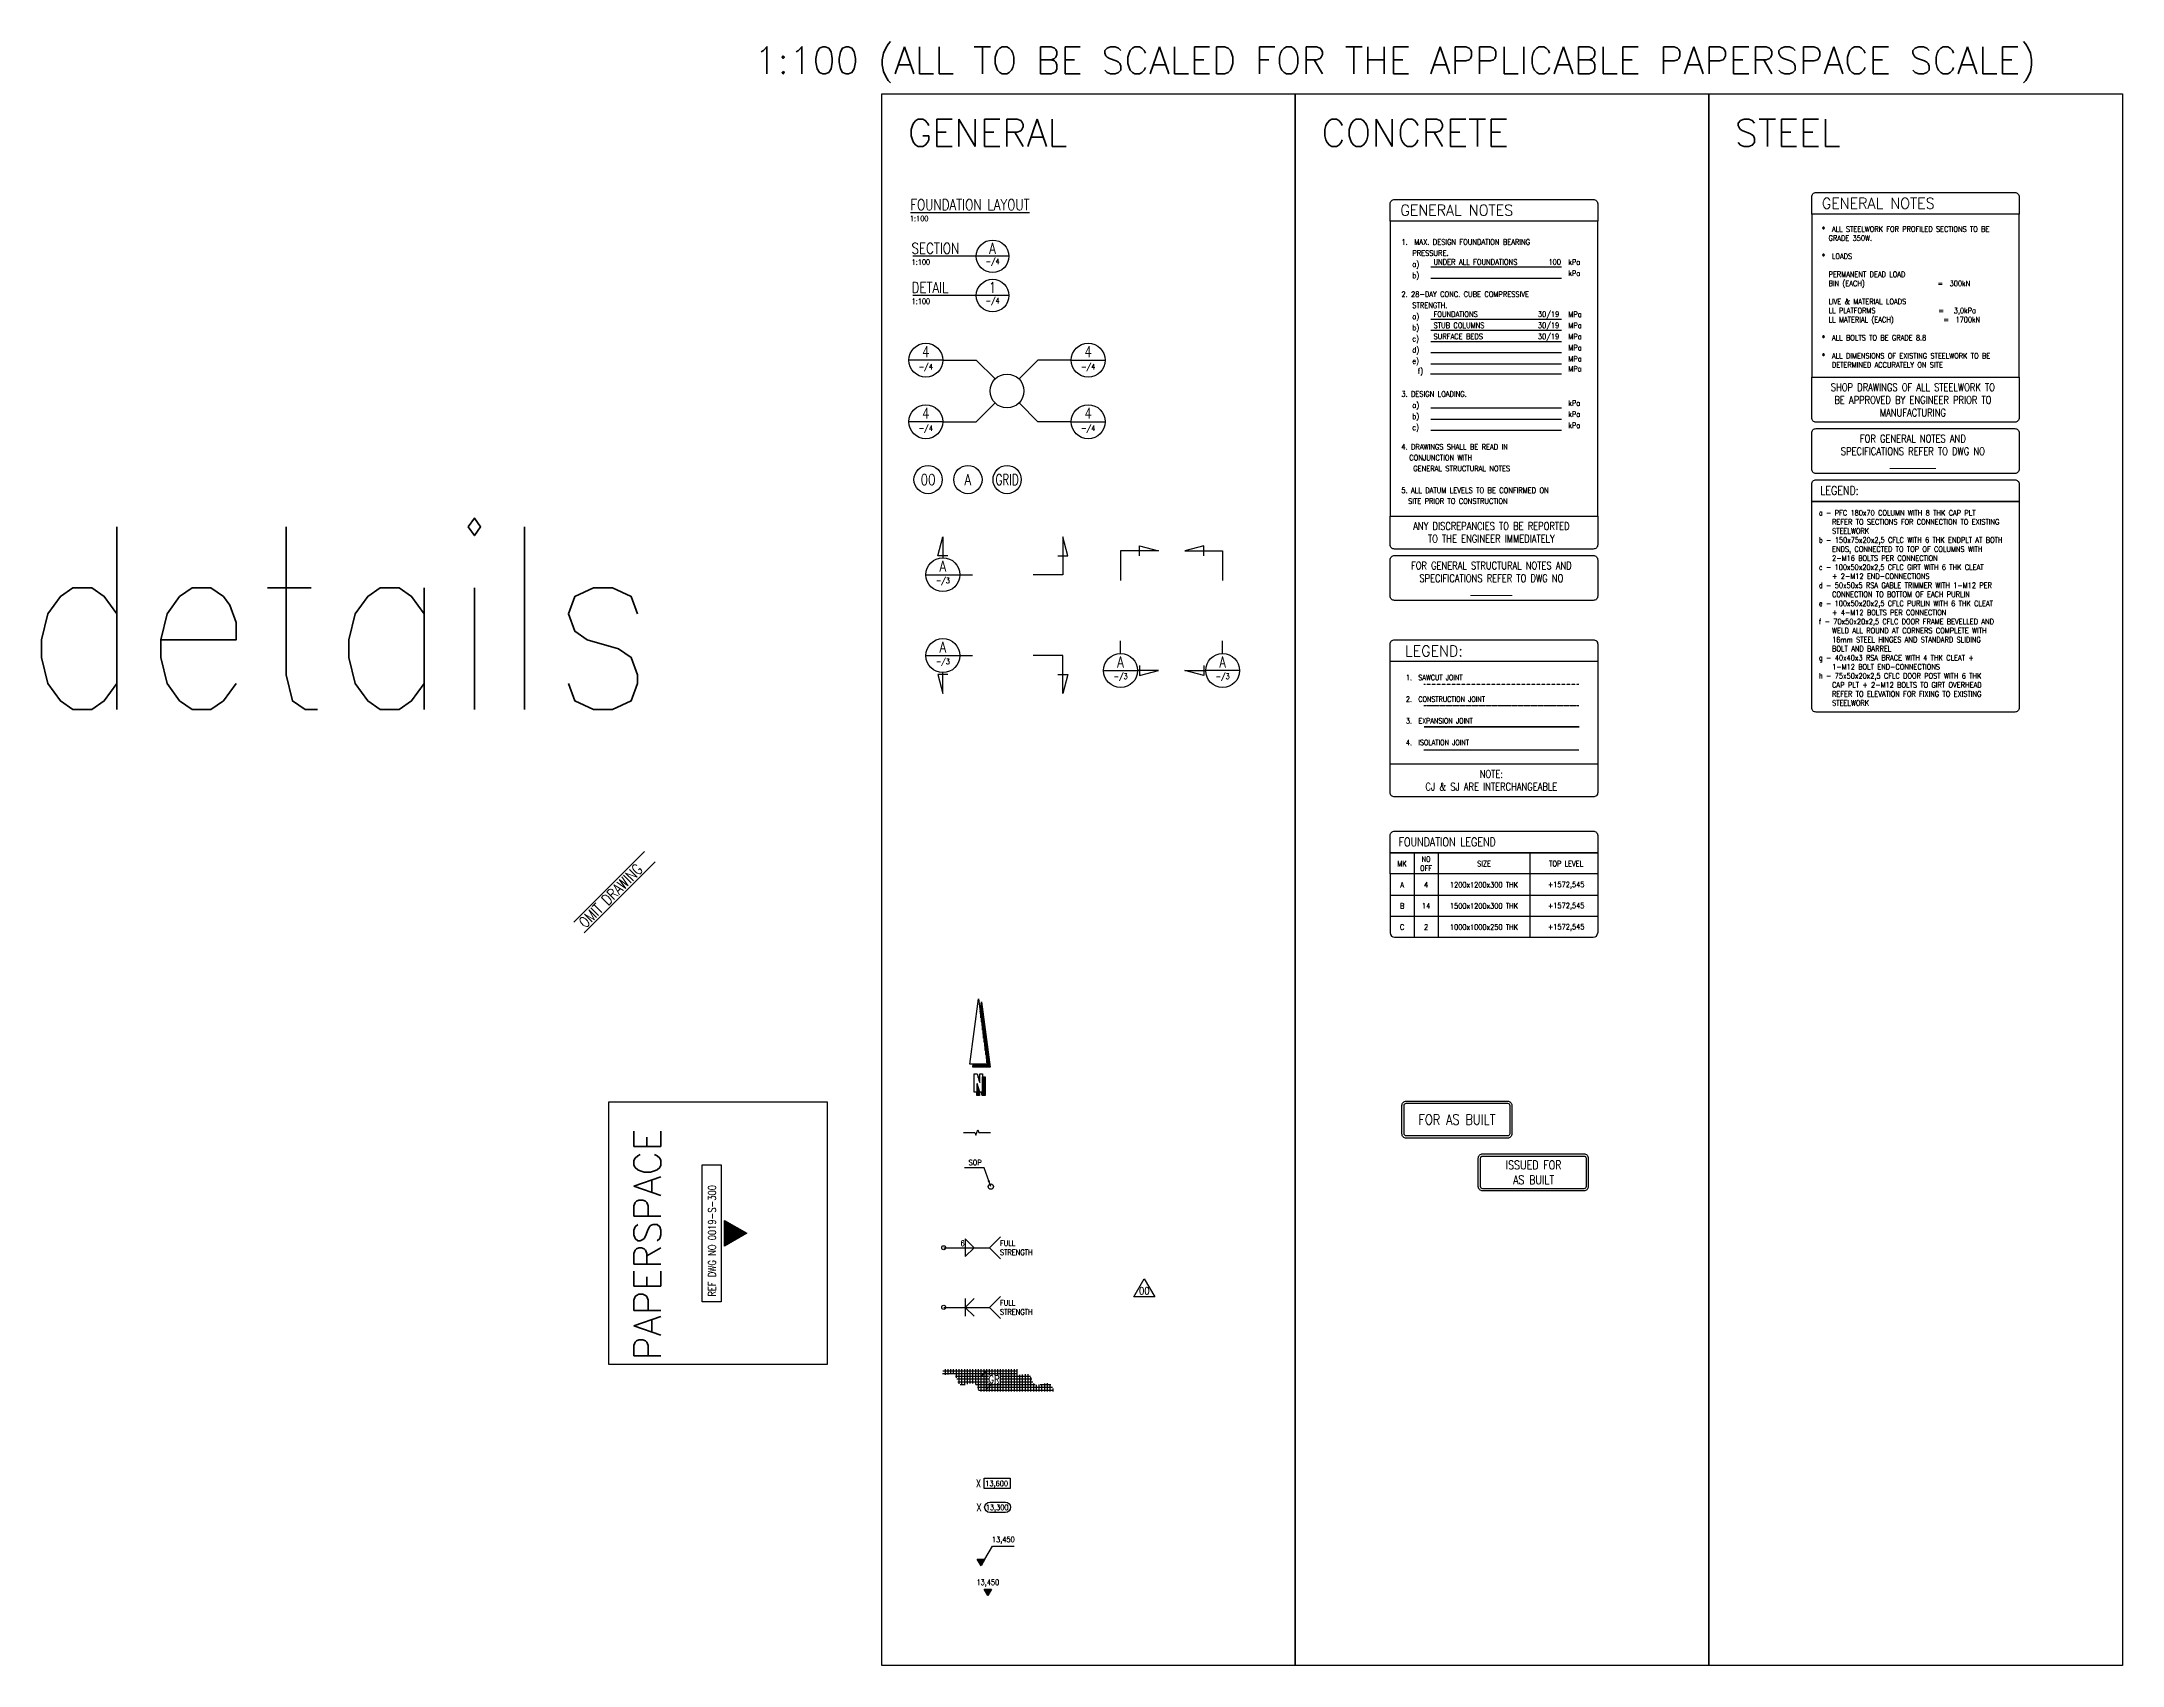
# Model space of a CAD drawing. Header units: metres. Extents: x -275466 to 90519, y -3176 to 139523.
# Drawn here: x -232579 to -136857, y 8675 to 83403 of the extents above; entities that cross this region are included whole.
import ezdxf
from ezdxf.enums import TextEntityAlignment as Align

# ---------------------------------------------------------------- set-up
doc = ezdxf.new("R2010")
doc.units = ezdxf.units.M
for name, pattern in [('CONTINU', [0]), ('VB-dash3', [5, 3, -2]), ('VB-phntm5', [10.4, 5, -1, 1.2, -1, 1.2, -1])]:
    doc.linetypes.add(name, pattern=pattern)
for name, color, linetype in [('GCE0003_SC_Plan L0 - 0.35', 3, 'Continuous'), ('GCE1100_SC_Details', 6, 'Continuous'), ('GCE8001_GF_0.18', 8, 'Continuous'), ('GCE8002_GF_0.25', 1, 'Continuous'), ('GCE8003_GF_0.35', 3, 'Continuous'), ('GCE8004_GF_0.5', 2, 'Continuous'), ('GCE8011_GF_Level Line', 1, 'VB-phntm5'), ('GCE8052_GT_0.35', 3, 'Continuous'), ('GCE8053_GT_0.5', 2, 'Continuous'), ('GCE8054_GT_NORTH', 5, 'Continuous'), ('GCE8083_GT_0.35', 3, 'CONTINU'), ('GCE8084_GT_0.4', 5, 'CONTINU'), ('GCE8085_GT_0.5', 2, 'CONTINU'), ('GCE8100_GD_General', 3, 'Continuous')]:
    doc.layers.add(name, color=color, linetype=linetype)
doc.styles.add('1-1     h35', font='romans.shx', dxfattribs={"width": 0.8, "height": 3.5})
doc.styles.add('1-100    h 25', font='romans.shx', dxfattribs={"width": 0.8, "height": 250})
doc.styles.add('1-100    h 50', font='romans.shx', dxfattribs={"width": 0.8, "height": 500})
doc.styles.add('1-20     h 25', font='romans.shx', dxfattribs={"width": 0.8, "height": 50})
doc.styles.add('1-200    h 70', font='romans.shx', dxfattribs={"width": 0.8, "height": 1250})
doc.styles.add('ROMANS', font='romans.shx', dxfattribs={"width": 0.8})
doc.styles.get("Standard").update_dxf_attribs({"font": 'romans.shx', "width": 0.8})
doc.dimstyles.new('1-100$7', dxfattribs={"dimscale": 0, "dimtxt": 250, "dimasz": 300, "dimexe": 250, "dimexo": 250, "dimgap": 100, "dimtad": 1, "dimdec": 0, "dimzin": 0, "dimtxsty": '1-100    h 25', "dimblk": 'ARCHTICK', "dimcen": 0, "dimclrd": 7, "dimclre": 7, "dimclrt": 3, "dimadec": 0, "dimazin": 0, "dimtfac": 1, "dimtdec": 0, "dimtix": 1, "dimtmove": 2, "dimatfit": 0, "dimfxl": 1, "dimtfill": 1, "dimtolj": 1, "dimtzin": 0, "dimarcsym": 0})

# ---------------------------------------------------------------- blocks, each defined once
blk = doc.blocks.new('VB_NORTH 01')
at = {"layer": 'GCE8054_GT_NORTH', "linetype": 'Continuous'}
for p, q in [((-441, 0), (-41, 3000)), ((-41, 3000), (359, 0)), ((359, 0), (-441, 0)), ((-229, -1300), (-229, -450)), ((-229, -450), (-104, -450)), ((-104, -450), (21, -850)), ((21, -1300), (-104, -900)), ((-104, -900), (-104, -1300)), ((21, -850), (21, -450)), ((21, -450), (146, -450)), ((146, -450), (146, -1300)), ((-104, -1300), (-229, -1300)), ((146, -1300), (21, -1300))]:
    blk.add_line(p, q, dxfattribs=at)
at = {"layer": 'GCE8054_GT_NORTH', "color": 8, "linetype": 'Continuous'}
for p, q in [((39, 2399), (100, 2859)), ((50, 2316), (50, 2482)), ((75, 2129), (75, 2669)), ((100, 2859), (500, -141)), ((100, 1941), (100, 2857)), ((125, 1754), (125, 2673)), ((150, 1566), (150, 2485)), ((175, 1379), (175, 2298)), ((200, 1191), (200, 2110)), ((225, 1004), (225, 1923)), ((250, 816), (250, 1735)), ((275, 629), (275, 1548)), ((300, 441), (300, 1360)), ((325, 359), (325, 1173)), ((350, 359), (350, 985)), ((250, -141), (250, 0)), ((275, -141), (275, 0)), ((300, -141), (300, 0)), ((325, 254), (325, 359)), ((325, -141), (325, 0)), ((350, 66), (350, 359)), ((350, -141), (350, 0)), ((375, 359), (375, 798)), ((375, -141), (375, 359)), ((400, 359), (400, 610)), ((400, -141), (400, 359)), ((425, 359), (425, 423)), ((425, -141), (425, 359)), ((450, -141), (450, 235)), ((475, -141), (475, 48)), ((-300, -141), (-281, 0)), ((500, -141), (-300, -141)), ((-275, -141), (-275, 0)), ((-250, -141), (-250, 0)), ((-225, -141), (-225, 0)), ((-200, -141), (-200, 0)), ((-175, -141), (-175, 0)), ((-150, -141), (-150, 0)), ((-125, -141), (-125, 0)), ((-100, -141), (-100, 0)), ((-100, -1441), (-100, -912)), ((-75, -141), (-75, 0)), ((-59, -591), (14, -591)), ((-50, -141), (-50, 0)), ((-50, -622), (-50, -591)), ((-25, -141), (-25, 0)), ((-25, -702), (-25, -591)), ((0, -141), (0, 0)), ((0, -782), (0, -591)), ((25, -141), (25, 0)), ((50, -141), (50, 0)), ((75, -141), (75, 0)), ((100, -141), (100, 0)), ((125, -141), (125, 0)), ((146, -591), (264, -591)), ((150, -141), (150, 0)), ((150, -1441), (150, -591)), ((175, -141), (175, 0)), ((175, -1441), (175, -591)), ((200, -141), (200, 0)), ((200, -1441), (200, -591)), ((225, -141), (225, 0)), ((225, -1441), (225, -591)), ((250, -1441), (250, -591)), ((262, -1441), (262, -891)), ((264, -591), (264, -1441)), ((500, -141), (500, -140)), ((-111, -1441), (-111, -1300)), ((14, -1441), (-111, -1441)), ((-75, -1441), (-75, -992)), ((-50, -1441), (-50, -1072)), ((-25, -1441), (-25, -1152)), ((0, -1441), (0, -1232)), ((14, -1277), (14, -1441)), ((139, -1441), (95, -1300)), ((100, -1317), (100, -1300)), ((125, -1397), (125, -1300)), ((264, -1441), (139, -1441))]:
    blk.add_line(p, q, dxfattribs=at)
blk = doc.blocks.new('_ArchTick')
at = {"color": 0, "linetype": 'ByBlock', "const_width": 0.15}
blk.add_lwpolyline([(-0.5, -0.5), (0.5, 0.5)], dxfattribs=at)

msp = doc.modelspace()

# ---------------------------------------------------------------- hatches: boundary and pattern name
at = {"layer": 'GCE8001_GF_0.18'}
h = msp.add_hatch(dxfattribs=at)
h.set_pattern_fill('NET', color=256, scale=40, style=0)
h.set_pattern_definition([(0, (-521966.27, -219697.79), (0, 127), []), (90, (-521966.27, -219697.79), (-127, 8e-15), [])])
edge = h.paths.add_edge_path()
edge.add_spline(control_points=[(-186008.5, 21281.1), (-186052.2, 21431.9), (-186174.8, 21854.9), (-187033.9, 21331.5), (-187028.4, 22281), (-187732.9, 21910.5), (-187683.4, 22206.5), (-187667.5, 22301.1)], knot_values=[0, 0, 0, 0, 200.477004, 562.5901586, 814.3712548, 1060.4437924, 1176.0840895, 1176.0840895, 1176.0840895, 1176.0840895], degree=3, periodic=0)
edge.add_line((-187667.5, 22301.1), (-191112.8, 22301.1))
edge.add_spline(control_points=[(-191112.8, 22301.1), (-191128.6, 22206.5), (-191178.2, 21910.5), (-190473.6, 22281), (-190479.2, 21331.5), (-189620.1, 21854.9), (-189497.5, 21431.9), (-189453.8, 21281.1)], knot_values=[0, 0, 0, 0, 115.6402971, 361.7128347, 613.4939309, 975.6070855, 1176.0840895, 1176.0840895, 1176.0840895, 1176.0840895], degree=3, periodic=0)
edge.add_line((-189453.8, 21281.1), (-186008.5, 21281.1))
at = {"layer": 'GCE8003_GF_0.35'}
for points in [[(-189188, 13561.2), (-189534.4, 13561.2), (-189361.2, 13261.2)], [(-188877, 12190), (-189223.4, 12190), (-189050.2, 11890)]]:
    msp.add_hatch(color=251, dxfattribs=at).paths.add_polyline_path(points)
at = {"layer": 'GCE8083_GT_0.35'}
msp.add_hatch(color=253, dxfattribs=at).paths.add_polyline_path([(-200137.2, 28560.2), (-201164.3, 29153.2), (-201164.3, 27967.2)])

# ---------------------------------------------------------------- linework, layer by layer
at = {"color": 6, "lineweight": 200}
for p, q in [((-208102, 42880.5), (-204844.5, 46137.9)), ((-207613.9, 42392.4), (-204356.5, 45649.9))]:
    msp.add_line(p, q, dxfattribs=at)
at = {"color": 1}
for points in [[(-169800.3, 34645.3), (-165140.3, 34645.3, -0.4142136), (-164940.3, 34445.3), (-164940.3, 33140.4, -0.4142136), (-165140.3, 32940.4), (-169800.3, 32940.4, -0.4142136), (-170000.3, 33140.4), (-170000.3, 34445.3, -0.4142136)], [(-166285.7, 32216.9), (-161625.7, 32216.9, -0.4142136), (-161425.7, 32016.9), (-161425.7, 30712.1, -0.4142136), (-161625.7, 30512.1), (-166285.7, 30512.1, -0.4142136), (-166485.7, 30712.1), (-166485.7, 32016.9, -0.4142136)]]:
    msp.add_lwpolyline(points, format="xyb", close=True, dxfattribs=at)
at = {"color": 3}
for points in [[(-169800.3, 34545.3), (-165140.3, 34545.3, -0.4142136), (-165040.3, 34445.3), (-165040.3, 33140.4, -0.4142136), (-165140.3, 33040.4), (-169800.3, 33040.4, -0.4142136), (-169900.3, 33140.4), (-169900.3, 34445.3, -0.4142136)], [(-166285.7, 32116.9), (-161625.7, 32116.9, -0.4142136), (-161525.7, 32016.9), (-161525.7, 30712.1, -0.4142136), (-161625.7, 30612.1), (-166285.7, 30612.1, -0.4142136), (-166385.7, 30712.1), (-166385.7, 32016.9, -0.4142136)]]:
    msp.add_lwpolyline(points, format="xyb", close=True, dxfattribs=at)
at = {"layer": 'GCE0003_SC_Plan L0 - 0.35', "linetype": 'VB-dash3'}
msp.add_line((-168992, 53839.2), (-161855.7, 53839.2), dxfattribs=at)
at = {"layer": 'GCE0003_SC_Plan L0 - 0.35', "linetype": 'VB-phntm5'}
msp.add_line((-168992, 52846.1), (-161855.7, 52846.1), dxfattribs=at)
at = {"layer": 'GCE0003_SC_Plan L0 - 0.35'}
for p, q in [((-168982.1, 51885.2), (-161845.8, 51885.2)), ((-168982.1, 51860.8), (-161845.8, 51860.8)), ((-168992, 50815.1), (-161855.7, 50815.1))]:
    msp.add_line(p, q, dxfattribs=at)
at = {"layer": 'GCE8001_GF_0.18'}
for p, q in [((-170541.3, 44128.7), (-160995.6, 44128.7)), ((-170541.3, 43155.5), (-160995.6, 43155.5))]:
    msp.add_line(p, q, dxfattribs=at)
at = {"layer": 'GCE8001_GF_0.18', "linetype": 'Continuous'}
msp.add_lwpolyline([(-190163.1, 33197.4), (-189645.6, 33197.4), (-189601.8, 33077.2), (-189514.3, 33317.7), (-189470.6, 33197.4), (-188927.2, 33197.4)], dxfattribs=at)
at = {"layer": 'GCE8002_GF_0.25'}
for p, q in [((-170541.3, 50160.2), (-170541.3, 54882.7)), ((-160995.6, 54882.7), (-160995.6, 50160.2)), ((-169440.6, 46074.9), (-169440.6, 42182.4)), ((-168340, 46074.9), (-168340, 42182.4)), ((-164109.8, 46074.9), (-164109.8, 42182.4)), ((-170541.3, 45101.8), (-170541.3, 42382.4)), ((-160995.6, 45101.8), (-160995.6, 42382.4)), ((-170341.3, 42182.4), (-161195.6, 42182.4))]:
    msp.add_line(p, q, dxfattribs=at)
for points in [[(-170541.3, 61568), (-160995.6, 61568), (-160995.6, 75142.1), (-170541.3, 75142.1)], [(-151150.1, 67956.2), (-141604.5, 67956.2), (-141604.5, 75461.2), (-151150.1, 75461.2)]]:
    msp.add_lwpolyline(points, close=True, dxfattribs=at)
msp.add_lwpolyline([(-151150.1, 62244.1), (-141604.5, 62244.1), (-141604.5, 52747.7, -0.4142136), (-141804.5, 52547.7), (-150950.1, 52547.7, -0.4142136), (-151150.1, 52747.7)], format="xyb", close=True, dxfattribs=at)
for centre, start, end in [((-170341.3, 42382.4), 180, 270), ((-161195.6, 42382.4), 270, 0)]:
    msp.add_arc(centre, 200, start, end, dxfattribs=at)
at = {"layer": 'GCE8003_GF_0.35'}
for p, q in [((-191080.2, 27897), (-188968.7, 27897)), ((-189682.4, 27897), (-190087, 28301.6)), ((-190087, 28301.6), (-190087, 27492.5)), ((-189682.4, 27897), (-190087, 27492.5)), ((-188968.7, 27897), (-188463, 28402.7)), ((-188968.7, 27897), (-188463, 27391.4)), ((-191080.2, 25152.7), (-188968.7, 25152.7)), ((-190087, 25152.7), (-189682.4, 25557.3)), ((-190087, 25557.3), (-190087, 24748.2)), ((-190087, 25152.7), (-189682.4, 24748.2)), ((-188968.7, 25152.7), (-188463, 25658.4)), ((-188968.7, 25152.7), (-188463, 24647))]:
    msp.add_line(p, q, dxfattribs=at)
for points in [[(-170541.3, 46074.9), (-160995.6, 46074.9), (-160995.6, 45101.8), (-170541.3, 45101.8)], [(-189218.5, 17287.5), (-188025, 17287.5), (-188025, 16817), (-189218.5, 16817)]]:
    msp.add_lwpolyline(points, close=True, dxfattribs=at)
at = {"layer": 'GCE8003_GF_0.35', "flags": 128}
for points in [[(-189341.4, 22002.9), (-189129.6, 22214.7), (-189129.6, 21367.5), (-188917.8, 21579.3)], [(-189361.2, 13261.2), (-189534.4, 13561.2), (-189188, 13561.2), (-189361.2, 13261.2)], [(-189050.2, 11890), (-189223.4, 12190), (-188877, 12190), (-189050.2, 11890)]]:
    msp.add_lwpolyline(points, dxfattribs=at)
at = {"layer": 'GCE8003_GF_0.35'}
for points in [[(-188237.9, 15716.1), (-188960.9, 15716.1, -1), (-188960.9, 16186.5, 1)], [(-188960.9, 16186.5), (-188237.9, 16186.5, -1), (-188237.9, 15716.1, -1.7320508)]]:
    msp.add_lwpolyline(points, format="xyb", dxfattribs=at)
for centre, radius in [((-188912, 30708.7), 122.2), ((-191080.2, 27897), 93.5), ((-191080.2, 25152.7), 93.5)]:
    msp.add_circle(centre, radius, dxfattribs=at)
at = {"layer": 'GCE8004_GF_0.5'}
for p, q in [((-188079.6, 73522.6), (-192504.4, 73522.6)), ((-188079.6, 71715.8), (-192504.4, 71715.8)), ((-191121, 68739.1), (-192683.5, 68739.1)), ((-191121, 68739.1), (-189582.1, 68739.1)), ((-189582.1, 68739.1), (-188720.1, 67877.1)), ((-186753.3, 68739.1), (-187615.3, 67877.1)), ((-185214.4, 68739.1), (-186753.3, 68739.1)), ((-185214.4, 68739.1), (-183651.9, 68739.1)), ((-189582.1, 65910.3), (-188720.1, 66772.3)), ((-186753.3, 65910.3), (-187615.3, 66772.3)), ((-191121, 65910.3), (-192683.5, 65910.3)), ((-191121, 65910.3), (-189582.1, 65910.3)), ((-185214.4, 65910.3), (-186753.3, 65910.3)), ((-185214.4, 65910.3), (-183651.9, 65910.3)), ((-191349.2, 59738.5), (-191116.6, 60606.6)), ((-191116.6, 60606.6), (-191116.6, 59651.7)), ((-185371.8, 59738.5), (-185604.4, 60606.6)), ((-185604.4, 60606.6), (-185604.4, 58870.4)), ((-190884, 59738.5), (-191349.2, 59738.5)), ((-185837, 59738.5), (-185371.8, 59738.5)), ((-181205.4, 59969.2), (-182941.5, 59969.2)), ((-182941.5, 59969.2), (-182941.5, 58602)), ((-182073.4, 59736.6), (-182073.4, 60201.8)), ((-182073.4, 60201.8), (-181205.4, 59969.2)), ((-179115.5, 60201.8), (-179983.6, 59969.2)), ((-179983.6, 59969.2), (-178247.5, 59969.2)), ((-179115.5, 59736.6), (-179115.5, 60201.8)), ((-178247.5, 59969.2), (-178247.5, 58602)), ((-191897.8, 58870.4), (-190335.3, 58870.4)), ((-190335.3, 58870.4), (-189749.4, 58870.4)), ((-185604.4, 58870.4), (-186971.6, 58870.4)), ((-182941.5, 55238.3), (-182941.5, 55824.3)), ((-178247.5, 55238.3), (-178247.5, 55824.3)), ((-191897.8, 55145.4), (-190335.3, 55145.4)), ((-190335.3, 55145.4), (-189749.4, 55145.4)), ((-185604.4, 55145.4), (-186971.6, 55145.4)), ((-185604.4, 53409.3), (-185604.4, 55145.4)), ((-182073.4, 54689.7), (-182073.4, 54224.5)), ((-179115.5, 54689.7), (-179115.5, 54224.5)), ((-190884, 54277.4), (-191349.2, 54277.4)), ((-191349.2, 54277.4), (-191116.6, 53409.3)), ((-191116.6, 53409.3), (-191116.6, 54364.2)), ((-185837, 54277.4), (-185371.8, 54277.4)), ((-185371.8, 54277.4), (-185604.4, 53409.3)), ((-183722.7, 54457.1), (-182160.2, 54457.1)), ((-181205.4, 54457.1), (-182160.2, 54457.1)), ((-182073.4, 54224.5), (-181205.4, 54457.1)), ((-179115.5, 54224.5), (-179983.6, 54457.1)), ((-179983.6, 54457.1), (-179028.7, 54457.1)), ((-177466.2, 54457.1), (-179028.7, 54457.1))]:
    msp.add_line(p, q, dxfattribs=at)
for points in [[(-193928.3, 81003.9), (-174904.7, 81003.9), (-174904.7, 8675.1), (-193928.3, 8675.1)], [(-174904.7, 81003.9), (-155881.1, 81003.9), (-155881.1, 8675.1), (-174904.7, 8675.1)], [(-155881.1, 81003.9), (-136857.5, 81003.9), (-136857.5, 8675.1), (-155881.1, 8675.1)]]:
    msp.add_lwpolyline(points, close=True, dxfattribs=at)
for points in [[(-170341.3, 76138.3), (-161195.6, 76138.3, -0.4142136), (-160995.6, 75938.3), (-160995.6, 75142.1), (-170541.3, 75142.1), (-170541.3, 75938.3, -0.4142136)], [(-150950.1, 76457.5), (-141804.5, 76457.5, -0.4142136), (-141604.5, 76257.5), (-141604.5, 75461.2), (-151150.1, 75461.2), (-151150.1, 76257.5, -0.4142136)], [(-151150.1, 67956.2), (-141604.5, 67956.2), (-141604.5, 66091.9, -0.4142136), (-141804.5, 65891.9), (-150950.1, 65891.9, -0.4142136), (-151150.1, 66091.9)], [(-150950.1, 65593.2), (-141804.5, 65593.2, -0.4142136), (-141604.5, 65393.2), (-141604.5, 63729, -0.4142136), (-141804.5, 63529), (-150950.1, 63529, -0.4142136), (-151150.1, 63729), (-151150.1, 65393.2, -0.4142136)], [(-150950.1, 63240.3), (-141804.5, 63240.3, -0.4142136), (-141604.5, 63040.3), (-141604.5, 62244.1), (-151150.1, 62244.1), (-151150.1, 63040.3, -0.4142136)], [(-170541.3, 61568), (-160995.6, 61568), (-160995.6, 60249.4, -0.4142136), (-161195.6, 60049.4), (-170341.3, 60049.4, -0.4142136), (-170541.3, 60249.4)], [(-170341.3, 59750.7), (-161195.6, 59750.7, -0.4142136), (-160995.6, 59550.7), (-160995.6, 57886.4, -0.4142136), (-161195.6, 57686.4), (-170341.3, 57686.4, -0.4142136), (-170541.3, 57886.4), (-170541.3, 59550.7, -0.4142136)], [(-170341.3, 55879), (-161195.6, 55879, -0.4142136), (-160995.6, 55679), (-160995.6, 54882.7), (-170541.3, 54882.7), (-170541.3, 55679, -0.4142136)], [(-170541.3, 50160.2), (-160995.6, 50160.2), (-160995.6, 48841.6, -0.4142136), (-161195.6, 48641.6), (-170341.3, 48641.6, -0.4142136), (-170541.3, 48841.6)], [(-170341.3, 47071.2), (-161195.6, 47071.2, -0.4142136), (-160995.6, 46871.2), (-160995.6, 46074.9), (-170541.3, 46074.9), (-170541.3, 46871.2, -0.4142136)]]:
    msp.add_lwpolyline(points, format="xyb", close=True, dxfattribs=at)
for centre, radius in [((-188829.6, 73522.6), 750), ((-188829.6, 71715.8), 750), ((-191902.3, 68739.1), 781.2), ((-184433.1, 68739.1), 781.2), ((-188167.7, 67324.7), 781.2), ((-191902.3, 65910.3), 781.2), ((-184433.1, 65910.3), 781.2), ((-191799.9, 63246.5), 649), ((-189966.9, 63246.5), 649), ((-188161.8, 63246.5), 649), ((-191116.6, 58870.4), 781.2), ((-191116.6, 55145.4), 781.2), ((-182941.5, 54457.1), 781.2), ((-178247.5, 54457.1), 781.2)]:
    msp.add_circle(centre, radius, dxfattribs=at)
at = {"layer": 'GCE8052_GT_0.35', "ltscale": 0.3}
for p, q in [((-168675.3, 73032.9), (-162659.9, 73032.9)), ((-168675.3, 72520.9), (-162659.9, 72520.9)), ((-168675.3, 70628.9), (-162659.9, 70628.9)), ((-168675.3, 70116.9), (-162659.9, 70116.9)), ((-168675.3, 69604.9), (-162659.9, 69604.9)), ((-168675.3, 69092.9), (-162659.9, 69092.9)), ((-168680, 68119.3), (-162664.6, 68119.3)), ((-168675.3, 68580.9), (-162659.9, 68580.9)), ((-168677, 66546.8), (-162661.6, 66546.8)), ((-168677, 66034.8), (-162661.6, 66034.8)), ((-168677, 65522.8), (-162661.6, 65522.8))]:
    msp.add_line(p, q, dxfattribs=at)
at = {"layer": 'GCE8084_GT_0.4'}
msp.add_lwpolyline([(-182333.9, 25638), (-181852.1, 26472.5), (-181370.3, 25638), (-182333.9, 25638)], dxfattribs=at)

# ---------------------------------------------------------------- block references
at = {"layer": 'GCE8054_GT_NORTH'}
msp.add_blockref('VB_NORTH 01', (-189442.5, 36349.2), dxfattribs=at)

# ---------------------------------------------------------------- texts
at = {"color": 6, "lineweight": 200, "style": '1-100    h 50', "width": 0.8}
msp.add_text('OMIT DRAWING', height=500, rotation=45, dxfattribs=at).set_placement((-207563.8, 42577.2))
at = {"layer": 'GCE1100_SC_Details', "width": 0.8}
msp.add_text('details', height=8415.03, dxfattribs=at).set_placement((-233444.1, 52659))
at = {"layer": 'GCE8004_GF_0.5', "style": '1-200    h 70'}
for s, p in [('1:100 (ALL TO BE SCALED FOR THE APPLICABLE PAPERSPACE SCALE)', (-199799.5, 81915.2)), ('GENERAL', (-192733.6, 78583.3)), ('CONCRETE', (-173710.1, 78583.3)), ('STEEL', (-154686.5, 78583.3))]:
    msp.add_text(s, height=1250, dxfattribs=at).set_placement(p)
msp.add_text('PAPERSPACE', height=1250, rotation=90, dxfattribs=at).set_placement((-204085.5, 22699.6))
at = {"layer": 'GCE8052_GT_0.35'}
for s, height, width, p in [('1.  MAX. DESIGN FOUNDATION BEARING', 250, 0.9, (-170025.8, 74056.9)), ('   PRESSURE.', 250, 0.9, (-170025.8, 73544.9)), ('   a)', 250, 0.9, (-170025.8, 73032.9)), ('   b)', 250, 0.9, (-170025.8, 72520.9)), ('UNDER ALL FOUNDATIONS', 250, 0.9, (-168547.3, 73137.2)), ('100', 250, 0.9, (-163260.8, 73137.2)), ('kPa', 250, 0.9, (-162345.8, 73129.7)), ('kPa', 250, 0.9, (-162345.8, 72617.7)), ('2. 28-DAY CONC. CUBE COMPRESSIVE', 250, 0.9, (-170025.8, 71652.9)), ('   STRENGTH.', 250, 0.9, (-170025.8, 71140.9)), ('   a)', 250, 0.9, (-170025.8, 70628.9)), ('FOUNDATIONS', 250, 0.9, (-168547.3, 70733.2)), ('30/19', 250, 0.9, (-163745.2, 70733.2)), ('MPa', 250, 0.9, (-162345.8, 70728.2)), ('   c)', 250, 0.9, (-170025.8, 69604.9)), ('   b)', 250, 0.9, (-170025.8, 70116.9)), ('STUB COLUMNS', 250, 0.9, (-168547.3, 70221.2)), ('SURFACE BEDS', 250, 0.9, (-168547.3, 69709.2)), ('30/19', 250, 0.9, (-163745.2, 70221.2)), ('30/19', 250, 0.9, (-163745.2, 69709.2)), ('MPa', 250, 0.9, (-162345.8, 70216.2)), ('MPa', 250, 0.9, (-162345.8, 69704.2)), ('   d)', 250, 0.9, (-170025.8, 69092.9)), ('MPa', 250, 0.9, (-162345.8, 69192.2)), ('MPa', 250, 0.9, (-162345.8, 68680.2)), ('   e)', 250, 0.9, (-170025.8, 68580.9)), ('f)', 250, 0.9, (-169274.7, 68119.3)), ('MPa', 250, 0.9, (-162350.5, 68218.6)), ('3. DESIGN LOADING.', 250, 0.9, (-170027.5, 67058.8)), ('   a)', 250, 0.9, (-170027.5, 66546.8)), ('   b)', 250, 0.9, (-170027.5, 66034.8)), ('kPa', 250, 0.9, (-162347.5, 66643.2)), ('kPa', 250, 0.9, (-162347.5, 66131.2)), ('   c)', 250, 0.9, (-170027.5, 65522.8)), ('kPa', 250, 0.9, (-162347.5, 65619.2)), ('4. DRAWINGS SHALL BE READ IN', 250, 0.9, (-170027.5, 64629.5)), ('   CONJUNCTION WITH', 250, 0.9, (-170166.7, 64131.5)), ('GENERAL STRUCTURAL NOTES', 250, 0.9, (-169479.2, 63633.4)), ('5. ALL DATUM LEVELS TO BE CONFIRMED ON', 250, 0.9, (-170027.5, 62628.7)), ('  SITE PRIOR TO CONSTRUCTION', 250, 0.9, (-170027.5, 62130.7)), ('1.  SAWCUT JOINT', 250, 0.813802, (-169816.2, 54011.9)), ('2.  CONSTRUCTION JOINT', 250, 0.813802, (-169816.2, 53015.8)), ('3.  EXPANSION JOINT', 250, 0.813802, (-169816.2, 52019.7)), ('4.  ISOLATION JOINT', 250, 0.813802, (-169816.2, 51023.6)), ('X', 350, 0.8, (-189599.6, 16875.1)), ('13,600', 250, 0.8, (-189168.7, 16923)), ('X', 350, 0.8, (-189581.5, 15772.5)), ('13,300', 250, 0.8, (-189146.4, 15822.1))]:
    msp.add_text(s, height=height, dxfattribs=dict(at, width=width)).set_placement(p)
at = {"layer": 'GCE8052_GT_0.35', "char_height": 250}
for s, insert, width, attachment_point in [('1:100', (-192638.1, 75385.7), 771.429, 1), ('*  ALL STEELWORK FOR PROFILED SECTIONS TO BE \\P  GRADE 350W.\\P\\P*  LOADS\\P\\P  PERMANENT DEAD LOAD\\P  BIN (EACH)                      =  300kN\\P\\P  LIVE & MATERIAL LOADS\\P  LL PLATFORMS                   =   3,0kPa\\P  LL MATERIAL (EACH)               =  1700kN\\P\\P*  ALL BOLTS TO BE GRADE 8.8\\P\\P*  ALL DIMENSIONS OF EXISTING STEELWORK TO BE\\P   DETERMINED ACCURATELY ON SITE', (-150679.2, 74900.9), 8367.82, 1), ('1:100', (-192560.3, 73382.8), 771.429, 1), ('-/4', (-188829.6, 73413.6), 533.333, 2), ('1:100', (-192560.3, 71576.1), 771.429, 1), ('-/4', (-188829.6, 71606.8), 533.333, 2), ('-/4', (-191902.3, 68565.3), 533.333, 2), ('-/4', (-184433.1, 68565.3), 533.333, 2), ('-/4', (-191902.3, 65736.4), 533.333, 2), ('-/4', (-184433.1, 65736.4), 533.333, 2), ('-/3', (-191116.6, 58728.7), 533.333, 2), ('-/3', (-191116.6, 55003.6), 533.333, 2), ('-/3', (-182941.5, 54315.3), 533.333, 2), ('-/3', (-178247.5, 54315.3), 533.333, 2), ('\\pxqc;MK', (-169991, 45572.8), 956.511, 5), ('\\pxqc;NO OFF', (-168890.3, 45572.8), 956.511, 5), ('\\pxqc;SIZE', (-166224.9, 45572.8), 1016.848, 5), ('\\pxqc;TOP LEVEL', (-162444.7, 45572.8), 3152.277, 5), ('\\pxqc;A', (-169991, 44599.6), 956.511, 5), ('\\pxqc;4', (-168890.3, 44599.6), 956.511, 5), ('\\pxqc;1200x1200x300 THK', (-166224.9, 44599.6), 3240.673, 5), ('\\pxqc;+1572,545', (-162444.7, 44575.8), 1927.548, 5), ('\\pxqc;B', (-169991, 43626.5), 956.511, 5), ('\\pxqc;14', (-168890.3, 43626.5), 956.511, 5), ('\\pxqc;1500x1200x300 THK', (-166224.9, 43626.5), 3240.673, 5), ('\\pxqc;+1572,545', (-162444.7, 43602.7), 1927.548, 5), ('\\pxqc;C', (-169991, 42653.4), 956.511, 5), ('\\pxqc;2', (-168890.3, 42653.4), 956.511, 5), ('\\pxqc;1000x1000x250 THK', (-166224.9, 42653.4), 3240.673, 5), ('\\pxqc;+1572,545', (-162444.7, 42629.6), 1927.548, 5), ('6', (-190306.6, 28224.9), 164.309, 1), ('FULL\\PSTRENGTH', (-188489.3, 28226.7), 1542.37, 1), ('FULL\\PSTRENGTH', (-188489.3, 25482.3), 1542.37, 1)]:
    msp.add_mtext(s, dxfattribs=dict(at, insert=insert, width=width, attachment_point=attachment_point))
at = {"layer": 'GCE8052_GT_0.35', "insert": (-150820.4, 61839.9), "char_height": 250, "attachment_point": 1}
msp.add_mtext('a - PFC 180x70 COLUMN WITH 8 THK CAP PLT \\P    REFER TO SECTIONS FOR CONNECTION TO EXISTING\\P    STEELWORK\\Pb - 150x75x20x2,5 CFLC WITH 6 THK ENDPLT AT BOTH\\P    ENDS, CONNECTED TO TOP OF COLUMNS WITH\\P    2-M16 BOLTS PER CONNECTION\\Pc - 100x50x20x2,5 CFLC GIRT WITH 6 THK CLEAT \\P    + 2-M12 END-CONNECTIONS\\Pd - 50x50x5 RSA GABLE TRIMMER WITH 1-M12 PER\\P    CONNECTION TO BOTTOM OF EACH PURLIN\\Pe - 100x50x20x2,5 CFLC PURLIN WITH 6 THK CLEAT\\P    + 4-M12 BOLTS PER CONNECTION\\Pf - 70x50x20x2,5 CFLC DOOR FRAME BEVELLED AND\\P    WELD ALL ROUND AT CORNERS COMPLETE WITH\\P    16mm STEEL HINGES AND STANDARD SLIDING\\P    BOLT AND BARREL\\Pg - 40x40x3 RSA BRACE WITH 4 THK CLEAT +\\P    1-M12 BOLT END-CONNECTIONS\\Ph - 75x50x20x2,5 CFLC DOOR POST WITH 6 THK\\P    CAP PLT + 2-M12 BOLTS TO GIRT OVERHEAD\\P    REFER TO ELEVATION FOR FIXING TO EXISTING\\P    STEELWORK', dxfattribs=at)
at = {"layer": 'GCE8052_GT_0.35', "insert": (-189935.3, 31945.1), "char_height": 250, "width": 604.878, "attachment_point": 1, "style": '1-20     h 25'}
msp.add_mtext('SOP', dxfattribs=at)
at = {"layer": 'GCE8053_GT_0.5', "width": 0.96}
for p in [(-170070.3, 75394.3), (-150679.2, 75713.4)]:
    msp.add_text('GENERAL NOTES', height=500, dxfattribs=at).set_placement(p)
at = {"layer": 'GCE8053_GT_0.5', "width": 0.8}
msp.add_text('LEGEND:', height=400, dxfattribs=at).set_placement((-148985.3, 62545.6), align=Align.RIGHT)
at = {"layer": 'GCE8053_GT_0.5'}
for s, height, width, p in [('LEGEND:', 500, 0.96, (-169853.4, 55357.4)), ('FOUNDATION LEGEND', 400, 0.8, (-170152.8, 46570.4))]:
    msp.add_text(s, height=height, dxfattribs=dict(at, width=width)).set_placement(p, align=Align.MIDDLE_LEFT)
at = {"layer": 'GCE8053_GT_0.5', "char_height": 500}
for s, insert, width, attachment_point in [('{\\LFOUNDATION LAYOUT}', (-192613.8, 76144.9), 6197.098, 1), ('SECTION', (-192560.3, 74142), 2880.952, 1), ('A', (-188829.6, 74142), 380.952, 2), ('DETAIL', (-192560.3, 72335.2), 2238.095, 1), ('1', (-188829.6, 72335.2), 119.048, 2), ('4', (-191902.3, 69379.7), 357.143, 2), ('4', (-184433.1, 69379.7), 357.143, 2), ('4', (-191902.3, 66550.9), 357.143, 2), ('4', (-184433.1, 66550.9), 357.143, 2), ('00', (-191799.9, 63246.5), 1084.606, 5), ('A', (-189966.9, 63246.5), 1084.606, 5), ('{\\W0.7;GRID}', (-188161.8, 63246.5), 1084.606, 5), ('A', (-191116.6, 59511.1), 380.952, 2), ('A', (-191116.6, 55786), 380.952, 2), ('A', (-182941.5, 55097.7), 380.952, 2), ('A', (-178247.5, 55097.7), 380.952, 2)]:
    msp.add_mtext(s, dxfattribs=dict(at, insert=insert, width=width, attachment_point=attachment_point))
at = {"layer": 'GCE8054_GT_NORTH', "char_height": 350, "width": 8367.82, "attachment_point": 1}
for s, insert in [('\\pxqc;SHOP DRAWINGS OF ALL STEELWORK TO BE APPROVED BY ENGINEER PRIOR TO MANUFACTURING', (-150679.2, 67671.3)), ('\\pxqc;FOR GENERAL NOTES AND SPECIFICATIONS REFER TO DWG NO \\P___________', (-150679.2, 65308.3)), ('\\pxqc;ANY DISCREPANCIES TO BE REPORTED TO THE ENGINEER IMMEDIATELY', (-170070.3, 61283.1)), ('\\pxqc;FOR GENERAL STRUCTURAL NOTES AND SPECIFICATIONS REFER TO DWG NO __________', (-170070.3, 59465.8)), ('\\pxqc;NOTE:\\PCJ & SJ ARE INTERCHANGEABLE', (-170070.3, 49875.3))]:
    msp.add_mtext(s, dxfattribs=dict(at, insert=insert))
at = {"layer": 'GCE8084_GT_0.4', "style": 'ROMANS', "width": 0.8}
msp.add_text('FOR AS BUILT', height=480, dxfattribs=at).set_placement((-167470.3, 33792.8), align=Align.MIDDLE)
for s, p in [('ISSUED FOR', (-163942.6, 31505.4)), ('AS BUILT', (-163942.6, 30818.6))]:
    msp.add_text(s, height=400, dxfattribs=at).set_placement(p, align=Align.CENTER)
at = {"layer": 'GCE8084_GT_0.4', "insert": (-181852.1, 25912.9), "char_height": 350, "width": 251.998, "attachment_point": 5}
msp.add_mtext('{\\W0.8;00}', dxfattribs=at)

# ---------------------------------------------------------------- leaders
at = {"layer": 'GCE8100_GD_General'}
msp.add_leader([(-188912, 30708.7), (-189224.3, 31568.8), (-190124.5, 31568.8)], dimstyle='1-100$7', override={"dimscale": 1}, dxfattribs=at)

# ---------------------------------------------------------------- next in the draw order: texts
at = {"layer": 'GCE8011_GF_Level Line', "color": 3, "insert": (-201911.3, 25645.4), "char_height": 350, "attachment_point": 1, "rotation": 90, "style": '1-1     h35', "bg_fill": 3, "box_fill_scale": 1.2, "bg_fill_color": 256, "bg_fill_transparency": 0}
msp.add_mtext_dynamic_manual_height_columns('REF DWG NO 0019-S-300', width=5841.113, gutter_width=17.5, heights=[0], dxfattribs=at)
at = {"layer": 'GCE8052_GT_0.35', "bg_fill": 3, "bg_fill_color": 256}
for s, insert, char_height, width, attachment_point, box_fill_scale, bg_fill_transparency in [('GR', (-189017.6, 22019), 350, 518.874, 1, 1, 6030249), ('13,450', (-188336, 14270.4), 250, 1234.371, 8, 1.2, 4007), ('13,450', (-189050.2, 12297.9), 250, 1234.371, 8, 1.2, 4007)]:
    msp.add_mtext(s, dxfattribs=dict(at, insert=insert, char_height=char_height, width=width, attachment_point=attachment_point, box_fill_scale=box_fill_scale, bg_fill_transparency=bg_fill_transparency))

# ---------------------------------------------------------------- next in the draw order: linework, layer by layer
at = {"layer": 'GCE8003_GF_0.35'}
for p, q in [((-189188, 13561.2), (-188840.8, 14162.5)), ((-188840.8, 14162.5), (-187831.3, 14162.5))]:
    msp.add_line(p, q, dxfattribs=at)
at = {"layer": 'GCE8004_GF_0.5'}
msp.add_lwpolyline([(-206478.6, 34610.5), (-196439.1, 34610.5), (-196439.1, 22517.9), (-206478.6, 22517.9)], close=True, dxfattribs=at)
at = {"layer": 'GCE8085_GT_0.5'}
msp.add_lwpolyline([(-202187.8, 31706.8), (-201314.9, 31706.8), (-201314.9, 25413.7), (-202187.8, 25413.7)], close=True, dxfattribs=at)
msp.add_lwpolyline([(-201164.3, 27967.2), (-201164.3, 29153.2), (-200137.2, 28560.2), (-201164.3, 27967.2)], dxfattribs=at)

doc.saveas('drawing.dxf')
